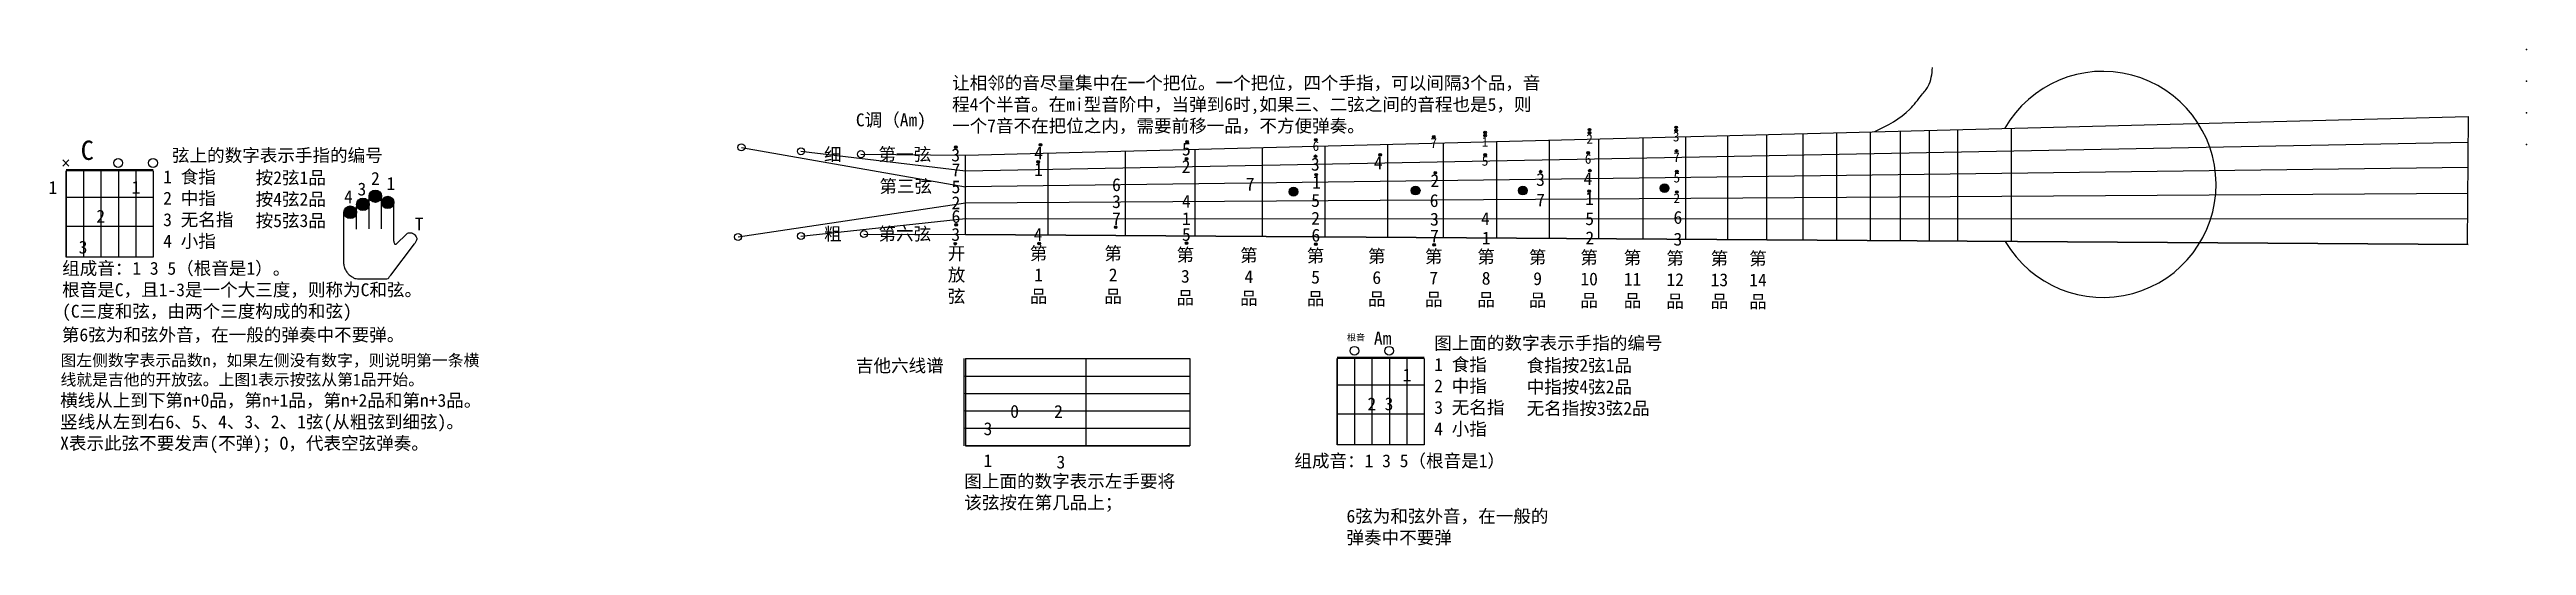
# Model space of a CAD drawing. Header units: millimetres. Extents: x 130 to 915, y 260 to 470.
# Drawn here: x 129.7 to 514.5, y 388 to 465.1 of the extents above; entities that cross this region are included whole.
import ezdxf

# ---------------------------------------------------------------- set-up
doc = ezdxf.new("R2010")
doc.units = ezdxf.units.MM
doc.styles.add('a18', font='', dxfattribs={"height": 2})
doc.styles.get('a18').set_extended_font_data('SimSun')

msp = doc.modelspace()

# ---------------------------------------------------------------- texts
at = {"style": 'a18'}
for s, insert, char_height, width, attachment_point in [('C调（Am)', (254.98, 453.86), 2, 15.6653, 4), ('{\\fSimSun|b1|i0|c134|p2;C}', (135.6, 449.38), 3, 7.3151, 5), ('5', (306.31, 449.58), 2, 4.3878, 5), ('6', (326.43, 450.05), 1.5, 4.3878, 5), ('7', (344.73, 450.53), 1.5, 4.3878, 5), ('1', (352.7, 450.74), 1.5, 4.3878, 5), ('2', (368.94, 451.16), 1.5, 4.3878, 5), ('3', (382.39, 451.52), 1.5, 4.3878, 5), (' 弦上的数字表示手指的编号\\P{\\C1;1 食指\\P\\C3;2 中指\\P\\C5;3 无名指\\P\\C4;4 小指}', (147.39, 449.62), 2, 40.1215, 1), ('细', (251.4, 448.66), 2, 9.0974, 5), ('第一弦', (262.58, 448.66), 2, 9.0974, 5), ('3', (270.48, 448.66), 2, 4.3878, 5), ('7', (270.52, 446.37), 2, 4.3878, 5), ('4', (283.36, 448.99), 2, 4.3878, 5), ('1', (283.36, 446.43), 2, 4.3878, 5), ('2', (306.26, 446.88), 2, 4.3878, 5), ('3', (326.34, 447.22), 2, 4.3878, 5), ('4', (336.1, 447.46), 2, 4.3878, 5), ('5', (352.71, 447.74), 1.5, 4.3878, 5), ('6', (368.71, 448.05), 1.5, 4.3878, 5), ('7', (382.45, 448.33), 1.5, 4.3878, 5), ('{\\fSimSun|b1|i0|c134|p2;\\C1;1}', (143.16, 443.65), 2, 4.3878, 5), ('第三弦', (262.72, 443.7), 2, 9.0974, 5), ('5', (270.52, 443.7), 2, 4.3878, 5), ('6', (295.45, 444.04), 2, 4.3878, 5), ('7', (316.22, 444.15), 2, 4.3878, 5), ('5', (326.38, 441.59), 2, 4.3878, 5), ('1', (326.53, 444.44), 2, 4.3878, 5), ('6', (344.79, 441.57), 2, 4.3878, 5), ('2', (344.9, 444.68), 2, 4.3878, 5), ('3', (361.32, 444.85), 2, 4.3878, 5), ('7', (361.33, 441.68), 2, 4.3878, 5), ('4', (368.69, 444.99), 2, 4.3878, 5), ('1', (368.94, 441.89), 2, 4.3878, 5), ('5', (382.49, 445.14), 1.5, 4.3878, 5), ('2', (382.49, 441.95), 1.5, 4.3878, 5), ('{\\C3;2}', (137.68, 439.16), 2, 4.3878, 5), ('2', (270.52, 441.25), 2, 4.3878, 5), ('6', (270.52, 439.11), 2, 4.3878, 5), ('3', (295.45, 441.41), 2, 4.3878, 5), ('7', (295.45, 438.78), 2, 4.3878, 5), ('4', (306.31, 441.48), 2, 4.3878, 5), ('1', (306.31, 438.77), 2, 4.3878, 5), ('2', (326.38, 438.84), 2, 4.3878, 5), ('3', (344.84, 438.68), 2, 4.3878, 5), ('4', (352.76, 438.77), 2, 4.3878, 5), ('5', (368.95, 438.76), 2, 4.3878, 5), ('6', (382.65, 438.96), 2, 4.3878, 5), ('{\\C5;3}', (134.94, 434.33), 2, 4.3878, 5), ('粗', (251.4, 436.31), 2, 9.0974, 5), ('第六弦', (262.58, 436.31), 2, 9.0974, 5), ('3', (270.48, 436.31), 2, 4.3878, 5), ('4', (283.28, 436.31), 2, 4.3878, 5), ('5', (306.31, 436.31), 2, 4.3878, 5), ('6', (326.42, 436.19), 2, 4.3878, 5), ('7', (344.86, 436.09), 2, 4.3878, 5), ('1', (352.89, 435.77), 2, 4.3878, 5), ('2', (368.97, 435.79), 2, 4.3878, 5), ('3', (382.65, 435.57), 2, 4.3878, 5), ('组成音：{\\C5;1} {\\C3;3} 5（根音是{\\C5;1}）。\\P根音是C，且1-3是一个大三度，则称为C和弦。\\P(C三度和弦，由两个三度构成的和弦)', (131.69, 427.46), 2, 58.4689, 4), ('开\\P放\\P弦', (270.61, 434.38), 2, 9.3501, 2), ('第\\P1\\P品', (283.36, 434.38), 2, 9.3501, 2), ('第\\P2 \\P品', (294.94, 434.38), 2, 9.3501, 2), ('第\\P3 \\P品', (306.15, 434.16), 2, 9.3501, 2), ('第\\P4 \\P品', (316.02, 434.09), 2, 9.3501, 2), ('第\\P5 \\P品', (326.38, 434.02), 2, 9.3501, 2), ('第\\P6 \\P品', (335.88, 433.96), 2, 9.3501, 2), ('第\\P7 \\P品', (344.73, 433.9), 2, 9.3501, 2), ('第\\P8 \\P品', (352.87, 433.85), 2, 9.3501, 2), ('第\\P9 \\P品', (360.87, 433.79), 2, 9.3501, 2), ('第\\P10 \\P品', (368.87, 433.74), 2, 9.3501, 2), ('第\\P11 \\P品', (375.61, 433.7), 2, 9.3501, 2), ('第\\P12 \\P品', (382.23, 433.63), 2, 9.3501, 2), ('第\\P13 \\P品', (389.1, 433.61), 2, 9.3501, 2), ('第\\P14 \\P品', (395.1, 433.57), 2, 9.3501, 2), ('根音', (332.66, 420.25), 1, 7.3151, 5), ('Am', (336.8, 420.2), 2, 7.3151, 5), ('图上面的数字表示手指的编号\\P1 食指\\P2 中指\\P3 无名指\\P4 小指', (344.81, 420.44), 2, 40.1215, 1), ('吉他六线谱', (254.98, 415.82), 2, 15.6653, 4), ('1', (340.58, 414.47), 2, 4.3878, 5), ('0', (279.63, 408.81), 2, 4.3878, 5), ('2', (286.45, 408.81), 2, 4.3878, 5), ('2', (335.11, 409.98), 2, 4.3878, 5), ('3', (337.78, 409.98), 2, 4.3878, 5), ('3', (275.49, 406.11), 2, 4.3878, 5), ('1', (275.49, 401.16), 2, 4.3878, 5), ('3', (286.82, 400.93), 2, 4.3878, 5), ('组成音：1 3 5（根音是1）', (323.09, 401.01), 2, 50.0367, 4), ('图上面的数字表示左手要将\\P该弦按在第几品上；', (271.82, 396.09), 2, 74.8031, 4)]:
    msp.add_mtext(s, dxfattribs=dict(at, insert=insert, char_height=char_height, width=width, attachment_point=attachment_point))
at = {"layer": 'Defpoints', "attachment_point": 1, "style": 'a18'}
for s, insert, char_height, width in [('让相邻的音尽量集中在一个把位。一个把位，四个手指，可以间隔3个品，音程4个半音。在mi型音阶中，当弹到6时,如果三、二弦之间的音程也是5，则一个7音不在把位之内，需要前移一品，不方便弹奏。', (269.92, 460.87), 2, 91.5927), ('{\\C1;按2弦1品}\\P{\\C3;按4弦2品}\\P{\\C5;按5弦3品}', (161.75, 446.14), 2, 41.9405), ('{\\C5;1}', (129.56, 444.61), 2, 2.4865), ('{\\C4;4}', (175.48, 443.18), 2, 2.1344), ('{\\C5;3}', (177.57, 444.38), 2, 2.0868), ('{\\C3;2}', (179.67, 446.03), 2, 1.8971), ('{\\C1;1}', (182.07, 445.24), 2, 4.7428), ('T', (186.45, 438.94), 2, 3.7942), ('第6弦为和弦外音，在一般的弹奏中不要弹。', (131.65, 421.73), 2, 55.8801), ('{\\C5;图左侧数字表示品数n，如果左侧没有数字，则说明第一条横线就是吉他的开放弦。上图1表示按弦从第1品开始。}', (131.44, 417.66), 1.8, 65.0788), ('食指按2弦1品\\P中指按4弦2品\\P无名指按3弦2品', (359.17, 416.97), 2, 41.9405), ('横线从上到下第n+0品，第n+1品，第n+2品和第n+3品。\\P竖线从左到右6、5、4、3、2、1弦(从粗弦到细弦)。\\PX表示此弦不要发声(不弹)；O，代表空弦弹奏。', (131.38, 411.54), 2, 72.9691), ('6弦为和弦外音，在一般的弹奏中不要弹', (331.18, 393.54), 2, 32.6408)]:
    msp.add_mtext(s, dxfattribs=dict(at, insert=insert, char_height=char_height, width=width))

# ---------------------------------------------------------------- hatches: boundary and pattern name
for points in [[(283.87, 450.24, 1), (283.46, 450.24, 1)], [(306.63, 450.72, 1), (306.22, 450.72, 1)], [(326.64, 451.02, 1), (326.23, 451.02, 1)], [(344.93, 451.49, 1), (344.53, 451.49, 1)], [(352.9, 452.18, 1), (352.5, 452.18, 1)], [(352.9, 451.7, 1), (352.5, 451.7, 1)], [(369.14, 452.6, 1), (368.74, 452.6, 1)], [(369.14, 452.12, 1), (368.74, 452.12, 1)], [(382.59, 452.96, 1), (382.18, 452.96, 1)], [(382.59, 452.48, 1), (382.18, 452.48, 1)], [(270.71, 449.9, 1), (270.3, 449.9, 1)], [(283.49, 447.6, 1), (283.08, 447.6, 1)], [(306.55, 448.08, 1), (306.14, 448.08, 1)], [(326.57, 448.47, 1), (326.16, 448.47, 1)], [(336.61, 448.71, 1), (336.2, 448.71, 1)], [(352.92, 448.71, 1), (352.51, 448.71, 1)], [(361.55, 446.09, 1), (361.14, 446.09, 1)], [(368.92, 449.02, 1), (368.51, 449.02, 1)], [(369.2, 446.24, 1), (368.79, 446.24, 1)], [(382.65, 449.3, 1), (382.25, 449.3, 1)], [(382.69, 446.11, 1), (382.29, 446.11, 1)], [(323.64, 442.97, 1), (322.28, 442.97, 1)], [(326.66, 445.61, 1), (326.26, 445.61, 1)], [(342.6, 443.14, 1), (341.24, 443.14, 1)], [(345.19, 445.89, 1), (344.78, 445.89, 1)], [(359.27, 443.14, 1), (357.91, 443.14, 1)], [(369.07, 443.05, 1), (368.66, 443.05, 1)], [(381.27, 443.51, 1), (379.91, 443.51, 1)], [(382.69, 442.92, 1), (382.29, 442.92, 1)], [(270.62, 434.88, 1), (270.21, 434.88, 1)], [(270.76, 437.83, 1), (270.35, 437.83, 1)], [(283.24, 434.91, 1), (283.65, 434.91, 1)], [(295.54, 437.44, 1), (295.13, 437.44, 1)], [(306.55, 434.97, 1), (306.14, 434.97, 1)], [(326.63, 434.8, 1), (326.22, 434.8, 1)], [(344.98, 434.72, 1), (344.57, 434.72, 1)]]:
    msp.add_hatch(color=256).paths.add_polyline_path(points)
at = {"layer": 'Defpoints'}
for color, points in [(3, [(181.3, 442.26, 1), (179.38, 442.26, 1)]), (4, [(177.43, 439.72), (177.43, 439.83, 0.972595), (175.46, 439.77, 0.972595)]), (5, [(179.38, 441, 1), (177.43, 441, 1)]), (1, [(181.3, 441.3, 1), (183.22, 441.3, 1)])]:
    msp.add_hatch(color=color, dxfattribs=at).paths.add_polyline_path(points)

# ---------------------------------------------------------------- linework, layer by layer
for p, q in [((272.02, 448.66), (505.38, 454.67)), ((505.38, 454.67), (505.24, 434.76)), ((272.02, 446.19), (505.38, 450.69)), ((337.62, 435.87), (337.62, 450.35)), ((346.23, 435.82), (346.23, 450.57)), ((354.55, 435.76), (354.55, 450.79)), ((362.74, 435.71), (362.74, 451)), ((370.36, 435.66), (370.36, 451.19)), ((377.27, 435.61), (377.27, 451.37)), ((383.9, 435.57), (383.9, 451.54)), ((390.4, 435.52), (390.4, 451.71)), ((396.49, 435.48), (396.49, 451.87)), ((402.14, 435.44), (402.14, 452.01)), ((407.36, 435.41), (407.36, 452.15)), ((412.58, 435.37), (412.58, 452.28)), ((417.24, 435.34), (417.24, 452.4)), ((421.75, 435.31), (421.75, 452.52)), ((426.13, 435.28), (426.13, 452.63)), ((434.45, 435.18), (434.45, 452.84)), ((145.84, 446.37), (132.3, 446.37)), ((237.21, 449.86), (272.02, 443.72)), ((246.45, 449.25), (272.02, 446.19)), ((255.77, 448.8), (272.02, 448.66)), ((272.02, 436.31), (272.02, 448.66)), ((505.38, 446.71), (272.02, 443.72)), ((284.84, 436.23), (284.84, 448.99)), ((296.84, 436.15), (296.84, 449.3)), ((307.7, 436.07), (307.7, 449.58)), ((318.15, 436), (318.15, 449.85)), ((327.88, 435.94), (327.88, 450.1)), ((145.84, 446.21), (132.3, 446.21)), ((135.01, 446.21), (135.01, 432.78)), ((137.72, 446.21), (137.72, 432.78)), ((140.43, 446.21), (140.43, 432.78)), ((143.13, 446.21), (143.13, 432.78)), ((145.84, 446.21), (145.84, 432.78)), ((272.02, 441.25), (505.38, 442.72)), ((145.84, 442.06), (132.3, 442.06)), ((236.68, 435.93), (272.02, 441.25)), ((246.45, 436.08), (272.02, 438.78)), ((272.02, 438.78), (505.38, 438.74)), ((145.84, 437.57), (132.3, 437.57)), ((256.23, 436.38), (272.02, 436.31)), ((145.84, 432.78), (132.3, 432.78)), ((272.02, 417.03), (306.85, 417.03)), ((272.02, 417.03), (272.02, 403.49)), ((290.68, 417.03), (290.68, 403.49)), ((306.85, 417.03), (306.85, 403.49)), ((343.27, 417.19), (329.73, 417.19)), ((343.27, 417.03), (329.73, 417.03)), ((332.44, 417.03), (332.44, 403.6)), ((335.14, 417.03), (335.14, 403.6)), ((337.85, 417.03), (337.85, 403.6)), ((340.56, 417.03), (340.56, 403.6)), ((343.27, 417.03), (343.27, 403.6)), ((272.02, 414.32), (306.85, 414.32)), ((343.27, 412.88), (329.73, 412.88)), ((272.02, 411.62), (306.85, 411.62)), ((272.02, 408.91), (306.85, 408.91)), ((343.27, 408.39), (329.73, 408.39)), ((343.27, 403.6), (329.73, 403.6))]:
    msp.add_line(p, q)
at = {"lineweight": 30}
for p, q in [((132.3, 446.21), (132.3, 432.78)), ((272.02, 436.31), (505.38, 434.76)), ((329.73, 417.03), (329.73, 403.6)), ((272.02, 403.49), (306.85, 403.49))]:
    msp.add_line(p, q, dxfattribs=at)
at = {"lineweight": -3}
msp.add_line((271.76, 417.03), (271.76, 403.49), dxfattribs=at)
at = {"lineweight": 25}
msp.add_line((272.02, 406.2), (306.85, 406.2), dxfattribs=at)
for centre, radius in [((237.21, 449.86), 0.549), ((283.66, 450.24), 0.204), ((306.42, 450.72), 0.204), ((326.43, 451.02), 0.204), ((344.73, 451.49), 0.204), ((352.7, 452.18), 0.204), ((352.7, 451.7), 0.204), ((368.94, 452.6), 0.204), ((368.94, 452.12), 0.204), ((382.39, 452.96), 0.204), ((382.39, 452.48), 0.204), ((140.4, 447.43), 0.68), ((145.81, 447.43), 0.68), ((246.45, 449.25), 0.549), ((255.77, 448.8), 0.549), ((270.51, 449.9), 0.204), ((283.29, 447.6), 0.204), ((306.35, 448.08), 0.204), ((326.36, 448.47), 0.204), ((336.4, 448.71), 0.204), ((352.71, 448.71), 0.204), ((361.34, 446.09), 0.204), ((368.71, 449.02), 0.204), ((368.99, 446.24), 0.204), ((382.45, 449.3), 0.204), ((382.49, 446.11), 0.204), ((322.96, 442.97), 0.68), ((326.46, 445.61), 0.204), ((341.92, 443.14), 0.68), ((344.98, 445.89), 0.204), ((358.59, 443.14), 0.68), ((368.87, 443.05), 0.204), ((380.59, 443.51), 0.68), ((382.49, 442.92), 0.204), ((236.68, 435.93), 0.549), ((246.45, 436.08), 0.549), ((256.23, 436.38), 0.549), ((270.42, 434.88), 0.204), ((270.56, 437.83), 0.204), ((283.44, 434.91), 0.204), ((295.33, 437.44), 0.204), ((306.35, 434.97), 0.204), ((326.43, 434.8), 0.204), ((344.78, 434.72), 0.204), ((332.41, 418.25), 0.68), ((337.82, 418.25), 0.68)]:
    msp.add_circle(centre, radius)
msp.add_arc((448.68, 444.1), 17.57, 210.3235, 150.2581)
msp.add_spline([(413.22, 452.3), (418.7, 455.8), (420.52, 457.99), (421.54, 459.36), (422.21, 462.25)], degree=3)
for p in [(514.46, 465.07), (514.46, 460.15), (514.46, 455.23), (514.46, 450.31), (135.01, 446.21), (135.01, 446.21), (137.72, 446.21), (137.72, 446.21), (140.43, 446.21), (143.13, 446.21), (143.13, 446.21), (272.02, 446.19), (272.02, 443.72), (272.02, 441.25), (272.02, 438.78), (332.44, 417.03), (332.44, 417.03), (335.14, 417.03), (335.14, 417.03), (337.85, 417.03), (340.56, 417.03), (340.56, 417.03), (272.02, 414.32), (272.02, 414.32), (272.02, 411.62), (272.02, 408.91), (272.02, 408.91), (272.02, 406.2), (272.02, 406.2)]:
    msp.add_point(p)
at = {"layer": 'Defpoints'}
for p, q in [((131.79, 446.94), (132.75, 447.91)), ((131.79, 447.91), (132.75, 446.94)), ((175.47, 431.69), (175.47, 439.67)), ((177.43, 437.15), (177.43, 440.68)), ((179.38, 437.19), (179.38, 442.04)), ((181.3, 437.22), (181.3, 442.15)), ((183.22, 435.27), (183.22, 441.13)), ((182.74, 430), (186.42, 434.85)), ((185.18, 436.36), (183.64, 434.85)), ((177.58, 429.44), (181.91, 429.44))]:
    msp.add_line(p, q, dxfattribs=at)
for centre, radius in [((180.34, 442.26), 0.96), ((176.45, 439.77), 0.982), ((178.41, 441), 0.979), ((182.26, 441.3), 0.96)]:
    msp.add_circle(centre, radius, dxfattribs=at)
for points, start_tangent, end_tangent in [([(183.22, 435.27), (183.22, 435.1), (183.3, 434.89), (183.36, 434.81), (183.47, 434.81), (183.64, 434.85)], (0, -0.5), (0.358053, 0.348996)), ([(185.18, 436.36), (185.34, 436.5), (185.66, 436.58), (185.94, 436.58), (186.25, 436.43), (186.49, 436.24), (186.67, 435.95), (186.78, 435.74), (186.71, 435.42), (186.64, 435.23), (186.55, 435.02), (186.42, 434.85)], (0.358053, 0.348996), (-0.302641, -0.398006)), ([(175.47, 431.69), (175.51, 431.27), (175.56, 431.1), (175.69, 430.84), (175.83, 430.6), (176, 430.35), (176.18, 430.15), (176.42, 429.95), (176.74, 429.75), (176.93, 429.6), (177.17, 429.48), (177.58, 429.44)], (-0.171472, -0.469678), (0.497661, -0.048305))]:
    msp.add_spline(points, degree=3, dxfattribs=dict(at, start_tangent=start_tangent, end_tangent=end_tangent))
msp.add_spline([(181.91, 429.44), (182.34, 429.5), (182.49, 429.68), (182.64, 429.88), (182.74, 430)], degree=3, dxfattribs=at)

msp.set_redraw_order([(e.dxf.handle, doc.entitydb.next_handle()) for e in msp.query("TEXT MTEXT ATTDEF DIMENSION ARC_DIMENSION")])  # texts and dimensions are drawn at this point

doc.saveas('drawing.dxf')
